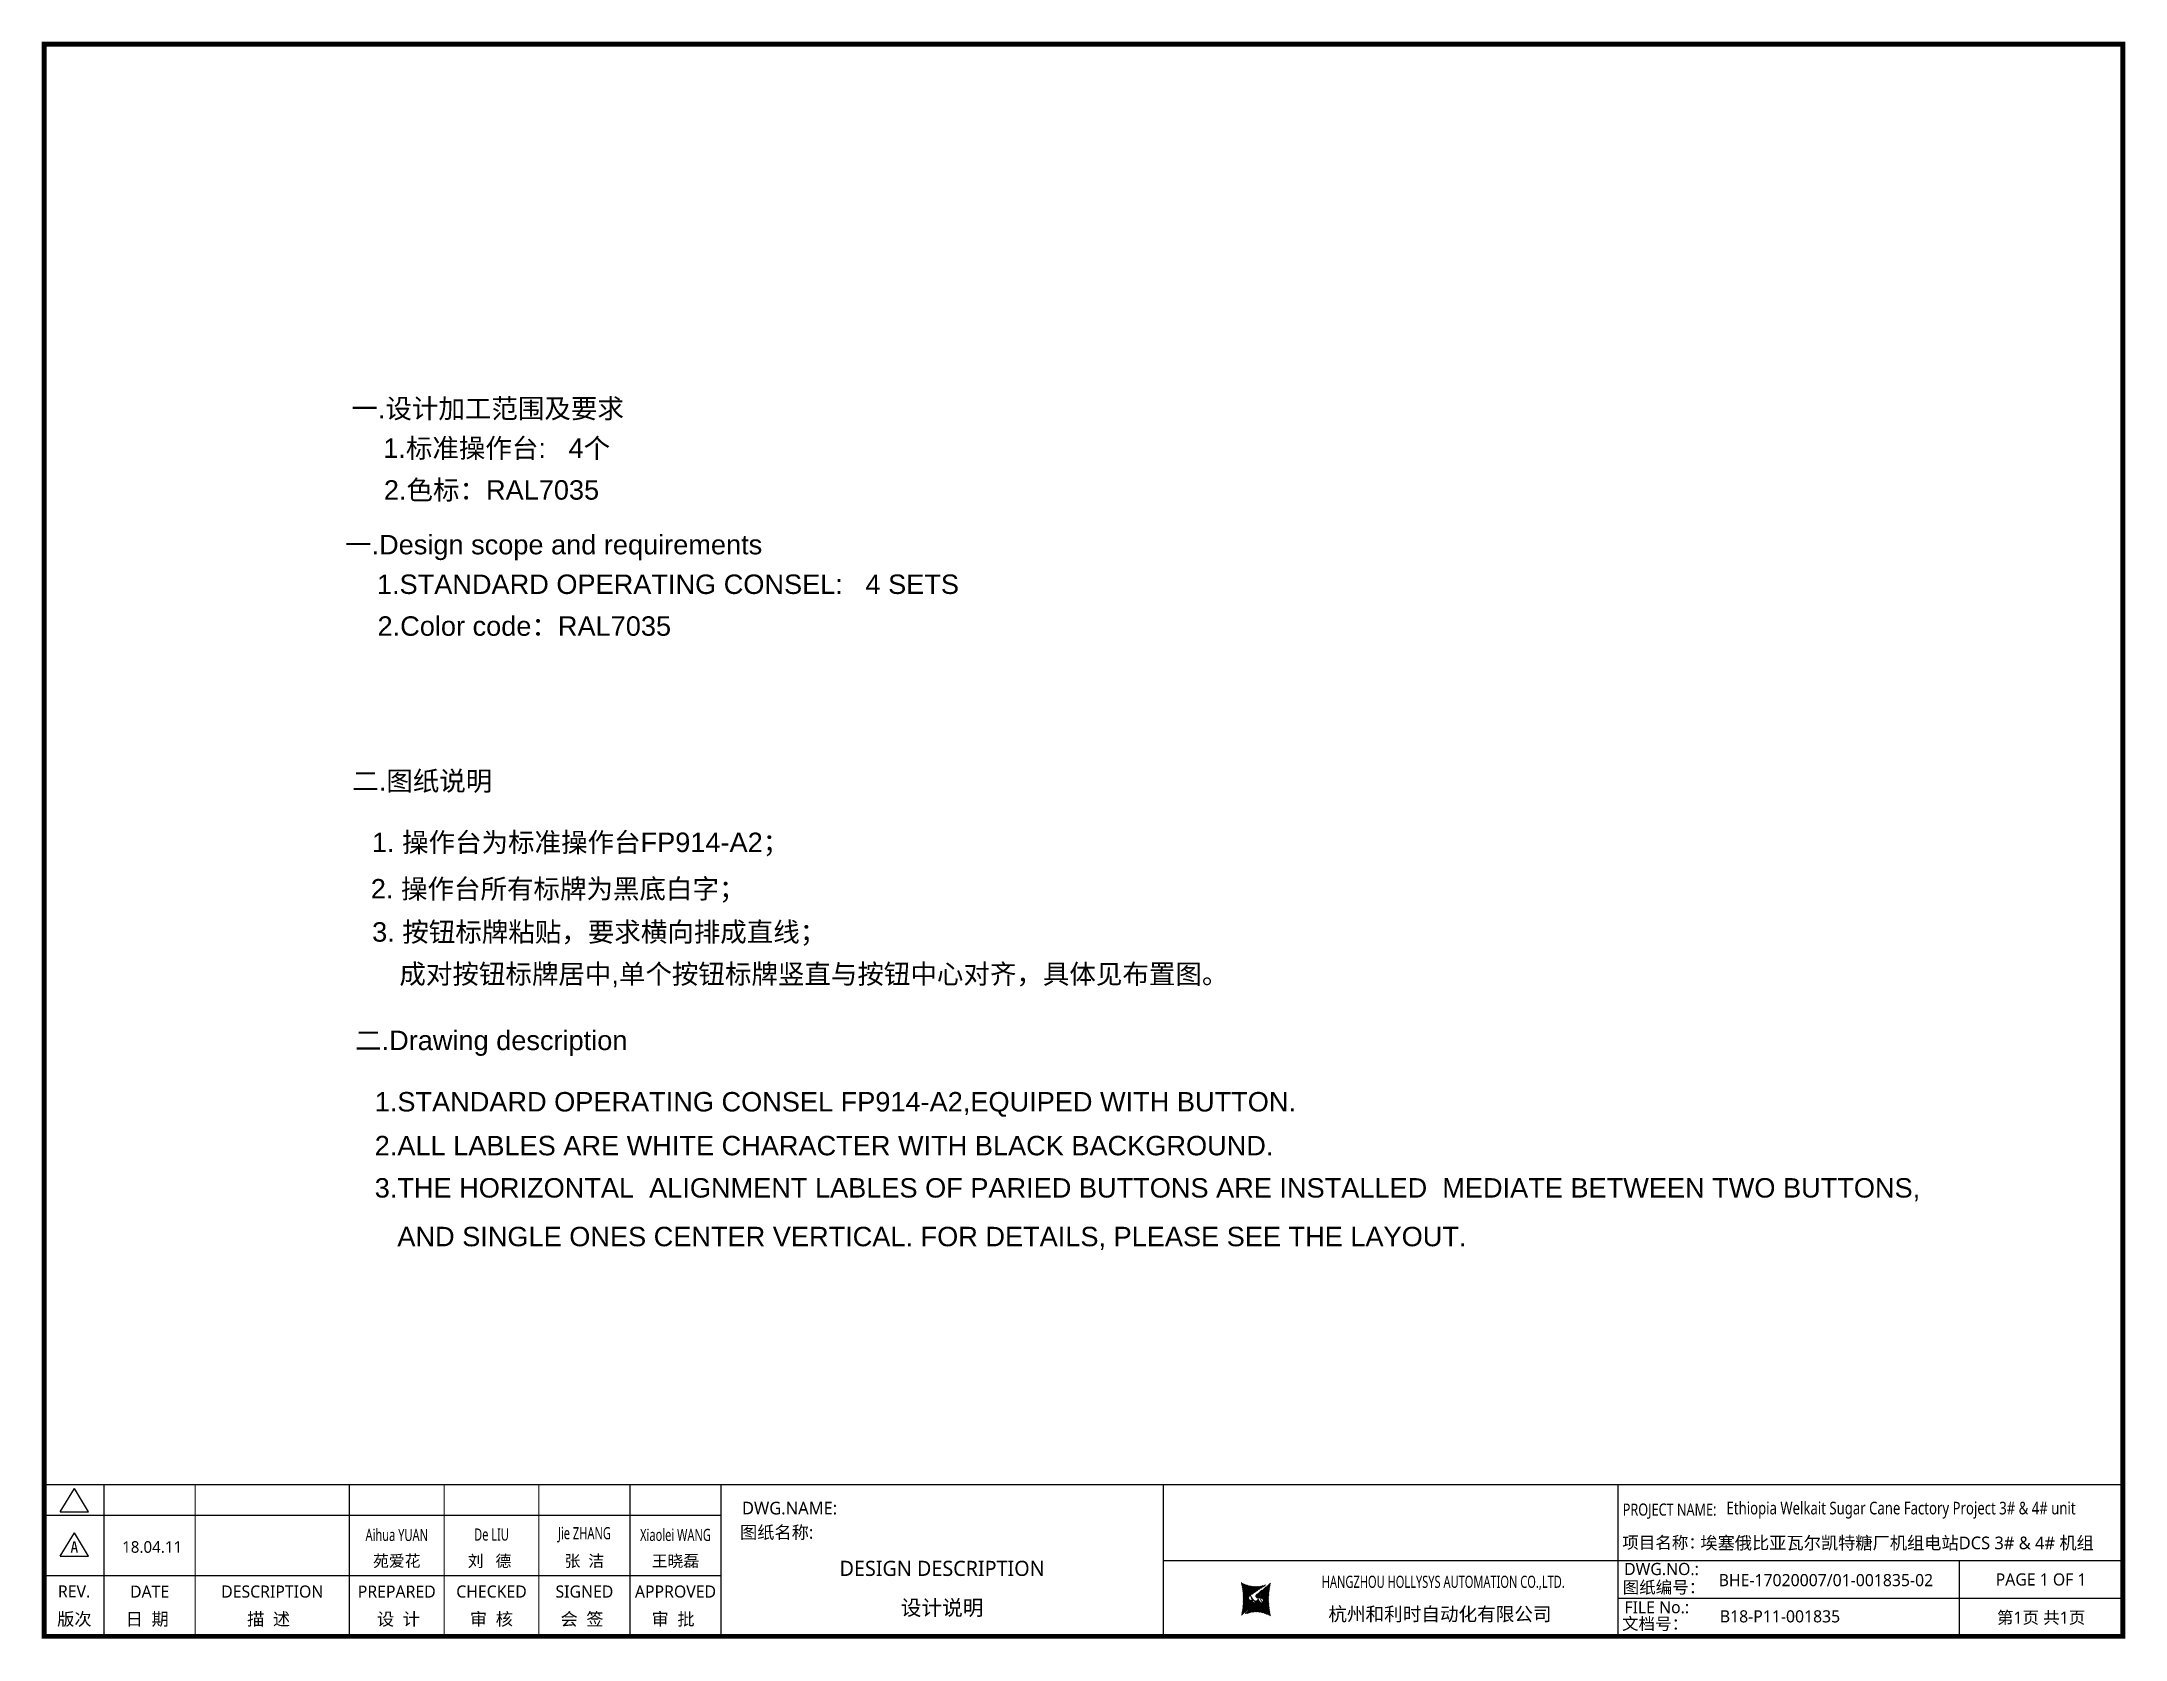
# Model space of a CAD drawing. Extents: x -29235853 to 12372, y -15815523 to 7212.
# Drawn here: x -6221 to -2095, y 4050 to 7212 of the extents above; entities that cross this region are included whole.
import ezdxf
from ezdxf.enums import TextEntityAlignment as Align
from ezdxf.lldxf.tags import DXFTag

# ---------------------------------------------------------------- set-up
doc = ezdxf.new("R2010")
doc.units = 0
doc.header["$LTSCALE"] = 10
doc.header["$MEASUREMENT"] = 0
doc.layers.get('0').update_dxf_attribs({"linetype": 'CONTINUOUS'})
for name, color, linetype in [('t', 1, 'CONTINUOUS'), ('操作台', 7, 'CONTINUOUS'), ('标准图框及表格', 7, 'CONTINUOUS')]:
    doc.layers.add(name, color=color, linetype=linetype)
doc.styles.add('HZ', font='arial.ttf')
doc.styles.get("Standard").update_dxf_attribs({"font": '', "width": 0.65})
doc.styles.add('微软雅黑', font='')
doc.styles.get('Standard').set_extended_font_data('SimSun')
doc.styles.get('微软雅黑').set_extended_font_data('Microsoft YaHei')
tags = doc.linetypes.add('CENTER', pattern=[0.6, 0.375, -0.075, 0.075, -0.075]).pattern_tags.tags
tags[10:11] = [DXFTag(74, 4), DXFTag(75, 0), DXFTag(340, '0'), DXFTag(46, 1.0), DXFTag(50, 0.0), DXFTag(44, 0.0), DXFTag(45, 0.0)]
tags[8:9] = [DXFTag(74, 4), DXFTag(75, 0), DXFTag(340, '0'), DXFTag(46, 1.0), DXFTag(50, 0.0), DXFTag(44, 0.0), DXFTag(45, 0.0)]
tags[6:7] = [DXFTag(74, 4), DXFTag(75, 0), DXFTag(340, '0'), DXFTag(46, 1.0), DXFTag(50, 0.0), DXFTag(44, 0.0), DXFTag(45, 0.0)]
tags[4:5] = [DXFTag(74, 4), DXFTag(75, 0), DXFTag(340, '0'), DXFTag(46, 1.0), DXFTag(50, 0.0), DXFTag(44, 0.0), DXFTag(45, 0.0)]
pattern_1 = [(45, (0, 0), (-0.736262898216564, 0.7362628982165641), [])]

msp = doc.modelspace()

# ---------------------------------------------------------------- texts
at = {"layer": '操作台', "linetype": 'Continuous', "lineweight": 5, "style": 'HZ'}
for s, p in [('一.设计加工范围及要求', (-5607.593438385322, 6466.722617409616)), ('1.标准操作台:   4个', (-5544.472316605348, 6388.313841576388)), ('2.色标：RAL7035', (-5543.258199385078, 6305.567851558)), ('一.Design scope and requirements', (-5620.094342140968, 6197.289603539322)), ('1.STANDARD OPERATING CONSEL:   4 SETS', (-5556.973220360989, 6118.880827706094)), ('2.Color code：RAL7035', (-5555.759103140721, 6036.134837687707)), ('二.图纸说明', (-5605.808293986411, 5729.491184353644)), ('1. 操作台为标准操作台FP914-A2；', (-5566.925319157734, 5607.999568154341)), ('2. 操作台所有标牌为黑底白字；', (-5569.074738524198, 5516.137529338503)), ('3. 按钮标牌粘贴，要求横向排成直线；', (-5566.536166301819, 5430.612402910173)), ('成对按钮标牌居中,单个按钮标牌竖直与按钮中心对齐，具体见布置图。  ', (-5512.511986525825, 5347.345839538862)), ('二.Drawing description', (-5600.224498401891, 5216.013323520213)), ('1.STANDARD OPERATING CONSEL FP914-A2,EQUIPED WITH BUTTON.', (-5561.34152357321, 5094.521707320911)), ('2.ALL LABLES ARE WHITE CHARACTER WITH BLACK BACKGROUND.', (-5561.34152357321, 5007.7120307622)), ('3.THE HORIZONTAL  ALIGNMENT LABLES OF PARIED BUTTONS ARE INSTALLED  MEDIATE BETWEEN TWO BUTTONS, ', (-5561.34152357321, 4924.074113632877)), ('   AND SINGLE ONES CENTER VERTICAL. FOR DETAILS, PLEASE SEE THE LAYOUT. ', (-5561.34152357321, 4827.714120546215))]:
    msp.add_text(s, height=38.46153848, dxfattribs=at).set_placement(p)

# ---------------------------------------------------------------- blocks, each defined once
blk = doc.blocks.new('图框-中英文.180408')
at = {"layer": '标准图框及表格'}
h = blk.add_hatch(dxfattribs=at)
h.set_pattern_fill('ANSI31', color=5, scale=8.329863809039892, style=0)
h.set_pattern_definition(pattern_1)
edge = h.paths.add_edge_path()
edge.add_arc((2399.257256036391, -2998.153851416566), 55.18534773488954, 238.1092081981581, 291.6531626184834)
edge.add_line((2419.619937407027, -3049.445018414634), (2388.525499730735, -3070.242821799802))
edge.add_arc((2238.907377712399, -3078.328790578547), 135.3602868968974, 346.3915348661821, 374.2500326978034)
edge.add_line((2370.467593623529, -3110.177132109857), (2397.50623789792, -3087.85242802291))
edge.add_line((2391.339199201146, -3080.281448750429), (2396.143986595598, -3080.898839897796))
edge.add_spline(control_points=[(2397.470018868538, -3087.887634953957), (2398.35948137939, -3087.023080631327), (2399.970992452319, -3085.456697735681), (2399.869182150054, -3081.252294174519), (2397.426500162081, -3081.012803431273), (2396.121921064187, -3080.884897048199)], knot_values=[0, 0, 0, 0, 6.844331067525468, 12.40042740766005, 18.76924275352248, 18.76924275352248, 18.76924275352248, 18.76924275352248], weights=[1, 1, 1, 1, 1, 1], degree=3, periodic=0)
edge.add_spline(control_points=[(2388.515363058686, -3070.265433304907), (2387.789374929038, -3070.86905758363), (2386.478198365832, -3071.959237952229), (2385.544096281083, -3073.38263759949), (2385.127199159644, -3074.017912079413)], knot_values=[0, 0, 0, 0, 5.253673658024614, 9.488438564008057, 9.488438564008057, 9.488438564008057, 9.488438564008057], weights=[1, 1, 1, 1, 1], degree=3, periodic=0)
edge.add_spline(control_points=[(2386.272665588534, -3072.281716856574), (2385.721471206634, -3072.905523096015), (2384.632427465753, -3074.386714445929), (2384.912828655535, -3077.72895088909), (2387.858851342782, -3079.895552619193), (2390.185443934519, -3080.145534927004), (2391.314573401905, -3080.266855002868)], knot_values=[10.66597461496156, 10.66597461496156, 10.66597461496156, 10.66597461496156, 18.97770399508879, 28.89455822145742, 41.119553648298, 52.64692538081317, 52.64692538081317, 52.64692538081317, 52.64692538081317], weights=[1, 1, 1, 1, 1, 1, 1], degree=3, periodic=0)
h = blk.add_hatch(dxfattribs=at)
h.set_pattern_fill('ANSI31', color=3, scale=8.329863809039892, style=0)
h.set_pattern_definition(pattern_1)
edge = h.paths.add_edge_path()
edge.add_line((2402.469732125144, -3075.776359090531), (2407.706041465404, -3076.440586092609))
edge.add_spline(control_points=[(2401.044493204623, -3068.769946203269), (2400.155030693568, -3069.634500525768), (2398.543519620813, -3071.200883421574), (2398.645329922932, -3075.40528698259), (2401.088011911052, -3075.644777725895), (2402.392591008975, -3075.772684108895)], knot_values=[0, 0, 0, 0, 6.844331067526932, 12.40042740766158, 18.76924275352342, 18.76924275352342, 18.76924275352342, 18.76924275352342], weights=[1, 1, 1, 1, 1, 1], degree=3, periodic=0)
edge.add_line((2428.046918449632, -3046.480449047325), (2401.008274175249, -3068.805153134272))
edge.add_spline(control_points=[(2412.625169549749, -3083.918607966574), (2413.015644598316, -3083.422785431954), (2413.86377905187, -3082.052674005965), (2413.601683417044, -3078.928630268005), (2410.655660730175, -3076.762028538062), (2408.329068138031, -3076.512046230251), (2407.199938671052, -3076.390726154226)], knot_values=[12.65408913243743, 12.65408913243743, 12.65408913243743, 12.65408913243743, 18.97770399508879, 28.89455822145742, 41.119553648298, 52.64692538081317, 52.64692538081317, 52.64692538081317, 52.64692538081317], weights=[1, 1, 1, 1, 1, 1, 1], degree=3, periodic=0)
edge.add_line((2411.626283690712, -3084.975693399283), (2412.781242849298, -3083.732051979769))
edge.add_line((2410.021343801694, -3086.399138189481), (2411.626283690712, -3084.975693399414))
edge.add_line((2378.894574665755, -3107.212562742519), (2409.989012342048, -3086.414759357351))
edge.add_arc((2399.257256036391, -3158.503729740543), 55.18534773488965, 58.10920819815809, 111.6531626184834)
edge.add_arc((2559.607134360383, -3078.328790578547), 135.360286896897, 166.3915348661823, 194.2500326978024)
at = {"color": 7}
for p, q in [((2215.642035047145, -2851.581424744189), (2215.642035047145, -3151.581424744189)), ((3115.642035047145, -2851.581424744189), (3115.642035047145, -3151.581424744189)), ((0, -2911.581424744189), (1340.158172602998, -2911.581424744189)), ((2215.642035047145, -3001.581424744189), (3115.642035047145, -3001.581424744189)), ((3115.642035047145, -3001.581424744189), (4115.642035047145, -3001.581424744189)), ((3791.785572043125, -3001.581424744189), (3791.785572043125, -3151.581424744189)), ((0, -3031.581424744189), (1340.158172602998, -3031.581424744189)), ((4115.642035047145, -3076.581424744189), (3115.642035047145, -3076.581424744189))]:
    blk.add_line(p, q, dxfattribs=at)
at = {"color": 7, "const_width": 3}
blk.add_lwpolyline([(4115.642035047145, -2851.581424744189), (0, -2851.581424744189)], dxfattribs=at)
at = {"layer": 't', "color": 7}
for p, q in [((31.94938321653171, -2904.992613363662), (59.89920926059131, -2859.122325316828)), ((87.8490353046218, -2904.992613363662), (59.89920926059131, -2859.122325316828)), ((31.94938321653171, -2904.992613363662), (87.8490353046218, -2904.992613363662)), ((31.94938321653171, -2992.977239491032), (59.89920926059131, -2947.106951444141)), ((87.8490353046218, -2992.977239491032), (59.89920926059131, -2947.106951444141)), ((31.94938321653171, -2992.977239491032), (87.8490353046218, -2992.977239491032))]:
    blk.add_line(p, q, dxfattribs=at)
at = {"layer": 't', "color": 7, "const_width": 9.61519705431492}
blk.add_lwpolyline([(4115.642035047145, -3151.581424744189), (4115.642035047145, 0), (0, 0), (0, -3151.581424744189)], close=True, dxfattribs=at)
at = {"layer": 't', "color": 7, "const_width": 2.40379926357873}
for points in [[(118.7653193609731, -2852.783324375967), (118.7653193609731, -3151.581424744189)], [(299.0502641293569, -2852.783324375967), (299.0502641293569, -3151.581424744189)], [(604.3883150879992, -2852.783324375967), (604.3883150879992, -3156.41304604568)], [(791.9882990770857, -2852.783324375967), (791.9882990770857, -3156.41304604568)], [(979.588283066143, -2852.783324375967), (979.588283066143, -3156.41304604568)], [(1159.873227834585, -2852.783324375967), (1159.873227834585, -3156.41304604568)], [(1340.158172602998, -2852.783324375967), (1340.158172602998, -3156.41304604568)]]:
    blk.add_lwpolyline(points, dxfattribs=at)
at = {"color": 7, "linetype": 'CENTER', "style": '微软雅黑'}
for s, height, p in [('项目名称：', 24, (3124.400708290763, -2978.08435632446)), ('图纸编号：', 24, (3125.2212882557, -3066.664538382978)), ('杭州和利时自动化有限公司', 27, (2542.549152440595, -3121.114498389041)), ('文档号：', 24, (3124.032392707933, -3138.728717091954))]:
    blk.add_text(s, height=height, dxfattribs=at).set_placement(p)
at = {"color": 7, "style": '微软雅黑', "flags": 8}
for tag, p, height in [('DWG.NAME:', (1381.636459220965, -2910.37952511241), 25), ('DWG.NO.:', (3128.186172261583, -3030.402470643486), 24), ('图纸编号', (3315.362718925957, -3052.404678158069), 24), ('FILENO.:', (3128.672545599984, -3106.104124450346), 24), ('文档号', (3317.726365529132, -3124.132485953713), 24)]:
    blk.add_attdef(tag, p, '', height=height, dxfattribs=at)
at = {"color": 7, "style": '微软雅黑', "width": 0.8, "flags": 8}
for tag, p, height in [('PROJECT_NAME', (3330.905957438157, -2910.329193483971), 25), ('PROJECTNAME:', (3125.480185663539, -2912.807924402037), 24)]:
    blk.add_attdef(tag, p, '', height=height, dxfattribs=at)
at = {"color": 7, "flags": 8}
blk.add_attdef('A', text='', height=23, dxfattribs=at).set_placement((59.89920926059131, -2974.881554149018), align=Align.MIDDLE)
at = {"color": 7, "style": '微软雅黑', "flags": 8}
for tag, height, p in [('设计时间', 23, (213.8658221408186, -2974.881554149018)), ('刘仁', 23, (698.1883070825425, -3002.188376027443)), ('王姝芬', 23, (885.7882910716289, -3002.188376027443)), ('侯方', 23, (1069.730755450379, -3002.188376027443)), ('李丹丹', 23, (1250.015700218792, -3002.188376027443)), ('#10STATIONONTROLCABINETCOVER', 30, (1777.900103825072, -3017.182374560078)), ('REV.', 24, (59.38265968048654, -3063.048954873535)), ('DATE', 24, (208.907791745165, -3063.048954873535)), ('DESCRIPTION', 24, (451.7192896086781, -3063.048954873535)), ('PREPARED', 24, (698.1883070825425, -3063.048954873535)), ('CHECKED', 24, (885.7882910716144, -3063.048954873535)), ('SIGNED', 24, (1069.730755450364, -3063.048954873535)), ('APPROVED', 24, (1250.015700218792, -3063.048954873535)), ('PAGEXOFX', 24, (3953.713803545135, -3039.081424744189)), ('图纸名称', 30, (1777.900103825072, -3094.695064044037)), ('第几页共几页', 24, (3953.713803545135, -3114.081424744189))]:
    blk.add_attdef(tag, text='', height=height, dxfattribs=at).set_placement(p, align=Align.MIDDLE)
at = {"color": 7, "style": '微软雅黑', "width": 0.7, "flags": 8}
for tag, p in [('RENLIU', (698.1883070825425, -2950.380597809435)), ('SHUFENWANG', (885.7882910716289, -2950.380597809435)), ('FANGHOU', (1069.730755450379, -2950.380597809435)), ('DANDANLI', (1250.015700218792, -2950.380597809435)), ('HANGZHOUHOLLYSYSAUTOMATIONCO.,LTD.', (2770.082304289484, -3045.714803244191))]:
    blk.add_attdef(tag, text='', height=24, dxfattribs=at).set_placement(p, align=Align.MIDDLE)
at = {"color": 7, "style": '微软雅黑', "flags": 8}
for tag, p in [('图纸名称:', (1377.81237181677, -2965.923337057193)), ('项目名称', (3279.060043926354, -2986.764379690278))]:
    blk.add_attdef(tag, text='', height=25, dxfattribs=at).set_placement(p, align=Align.BOTTOM_LEFT)
at = {"layer": 't', "color": 7, "style": '微软雅黑'}
for s, p in [('版次', (59.89920926059131, -3117.600441270843)), ('日  期', (204.1999693705875, -3117.600441270843)), ('描  述', (444.4895954714448, -3117.600441270843)), ('设  计', (701.4970341851513, -3117.600441270843)), ('审  核', (885.5947788425256, -3117.600441270843)), ('会  签', (1065.022933075787, -3117.600441270843)), ('审  批', (1245.3078778442, -3117.600441270843))]:
    blk.add_text(s, height=25, dxfattribs=at).set_placement(p, align=Align.MIDDLE_CENTER)
at = {"layer": '标准图框及表格', "color": 5, "style": 'HZ'}
for s, p in [('pgqh', (2373.884875617339, -3059.677228196226)), ('hollilas', (2374.051901626051, -3085.968484618272))]:
    blk.add_text(s, height=5.205656721233694, dxfattribs=at).set_placement(p)
at = {"layer": '标准图框及表格', "color": 3, "style": 'HZ'}
for s, height, p in [('auto', 8.676094535389492, (2400.907127263781, -3074.200036411981)), ('hollysys', 4.338047267694746, (2402.5381050141, -3099.731461394062))]:
    blk.add_text(s, height=height, dxfattribs=at).set_placement(p)

# ---------------------------------------------------------------- block references
at = {"color": 1, "lineweight": -2}
ref = msp.add_blockref('图框-中英文.180408', (-6215.934059007184, 7207.275068507562), dxfattribs=at)
ref.add_attrib('第几页共几页', '第1页 共1页', dxfattribs={"color": 7, "height": 24, "style": '微软雅黑'}).set_placement((-2262.220255462049, 4093.193643763373), align=Align.MIDDLE)
ref.add_attrib('图纸编号', 'BHE-17020007/01-001835-02', (-2900.571340081227, 4154.870390349492), dxfattribs={"color": 7, "height": 24, "style": '微软雅黑'})
ref.add_attrib('文档号', 'B18-P11-001835 ', (-2898.207693478053, 4083.142582553849), dxfattribs={"color": 7, "height": 24, "style": '微软雅黑'})
ref.add_attrib('图纸名称', '设计说明', dxfattribs={"color": 7, "height": 30, "style": '微软雅黑'}).set_placement((-4438.033955182113, 4112.580004463524), align=Align.MIDDLE)
ref.add_attrib('刘仁', '苑爱花', dxfattribs={"color": 7, "height": 23, "style": '微软雅黑'}).set_placement((-5517.745751924642, 4205.086692480118), align=Align.MIDDLE)
ref.add_attrib('王姝芬', '刘   德 ', dxfattribs={"color": 7, "height": 23, "style": '微软雅黑'}).set_placement((-5330.145767935555, 4205.086692480118), align=Align.MIDDLE)
ref.add_attrib('侯方', '张  洁', dxfattribs={"color": 7, "height": 23, "style": '微软雅黑'}).set_placement((-5146.203303556806, 4205.086692480118), align=Align.MIDDLE)
ref.add_attrib('李丹丹', '王晓磊', dxfattribs={"color": 7, "height": 23, "style": '微软雅黑'}).set_placement((-4965.918358788393, 4205.086692480118), align=Align.MIDDLE)
ref.add_attrib('设计时间', '18.04.11', dxfattribs={"color": 7, "height": 23, "style": '微软雅黑'}).set_placement((-6002.068236866366, 4232.393514358543), align=Align.MIDDLE)
ref.add_attrib('A', 'A', dxfattribs={"color": 7, "height": 23}).set_placement((-6156.034849746593, 4232.393514358543), align=Align.MIDDLE)
ref.add_attrib('REV.', 'REV.', dxfattribs={"color": 7, "height": 24, "style": '微软雅黑'}).set_placement((-6156.551399326698, 4144.226113634027), align=Align.MIDDLE)
ref.add_attrib('DATE', 'DATE', dxfattribs={"color": 7, "height": 24, "style": '微软雅黑'}).set_placement((-6007.026267262019, 4144.226113634027), align=Align.MIDDLE)
ref.add_attrib('DESCRIPTION', 'DESCRIPTION', dxfattribs={"color": 7, "height": 24, "style": '微软雅黑'}).set_placement((-5764.214769398506, 4144.226113634027), align=Align.MIDDLE)
ref.add_attrib('PREPARED', 'PREPARED', dxfattribs={"color": 7, "height": 24, "style": '微软雅黑'}).set_placement((-5517.745751924642, 4144.226113634027), align=Align.MIDDLE)
ref.add_attrib('CHECKED', 'CHECKED', dxfattribs={"color": 7, "height": 24, "style": '微软雅黑'}).set_placement((-5330.14576793557, 4144.226113634027), align=Align.MIDDLE)
ref.add_attrib('SIGNED', 'SIGNED', dxfattribs={"color": 7, "height": 24, "style": '微软雅黑'}).set_placement((-5146.20330355682, 4144.226113634027), align=Align.MIDDLE)
ref.add_attrib('APPROVED', 'APPROVED', dxfattribs={"color": 7, "height": 24, "style": '微软雅黑'}).set_placement((-4965.918358788393, 4144.226113634027), align=Align.MIDDLE)
ref.add_attrib('RENLIU', 'Aihua YUAN', dxfattribs={"color": 7, "height": 24, "style": '微软雅黑', "width": 0.6999999999999998}).set_placement((-5517.745751924642, 4256.894470698126), align=Align.MIDDLE)
ref.add_attrib('SHUFENWANG', 'De LIU', dxfattribs={"color": 7, "height": 24, "style": '微软雅黑', "width": 0.6999999999999998}).set_placement((-5330.145767935555, 4256.894470698126), align=Align.MIDDLE)
ref.add_attrib('FANGHOU', 'Jie ZHANG', dxfattribs={"color": 7, "height": 24, "style": '微软雅黑', "width": 0.6999999999999998}).set_placement((-5146.203303556806, 4256.894470698126), align=Align.MIDDLE)
ref.add_attrib('DANDANLI', 'Xiaolei WANG', dxfattribs={"color": 7, "height": 24, "style": '微软雅黑', "width": 0.6999999999999998}).set_placement((-4965.918358788393, 4256.894470698126), align=Align.MIDDLE)
ref.add_attrib('DWG.NAME:', 'DWG.NAME:', (-4834.29759978622, 4296.895543395151), dxfattribs={"color": 7, "height": 25, "style": '微软雅黑'})
ref.add_attrib('#10STATIONONTROLCABINETCOVER', 'DESIGN DESCRIPTION', dxfattribs={"color": 7, "height": 30, "style": '微软雅黑'}).set_placement((-4438.033955182113, 4190.092693947484), align=Align.MIDDLE)
ref.add_attrib('图纸名称:', '图纸名称:', dxfattribs={"color": 7, "height": 25, "style": '微软雅黑'}).set_placement((-4838.121687190414, 4241.351731450369), align=Align.BOTTOM_LEFT)
ref.add_attrib('HANGZHOUHOLLYSYSAUTOMATIONCO.,LTD.', 'HANGZHOU HOLLYSYS AUTOMATION CO.,LTD.', dxfattribs={"color": 7, "height": 24, "style": '微软雅黑', "width": 0.6999999999999998}).set_placement((-3445.8517547177, 4161.560265263371), align=Align.MIDDLE)
ref.add_attrib('项目名称', '埃塞俄比亚瓦尔凯特糖厂机组电站DCS 3# & 4# 机组', dxfattribs={"color": 7, "height": 25, "style": '微软雅黑'}).set_placement((-2936.87401508083, 4220.510688817284), align=Align.BOTTOM_LEFT)
ref.add_attrib('PROJECT_NAME', 'Ethiopia Welkait Sugar Cane Factory Project 3# & 4# unit ', (-2885.028101569027, 4296.945875023591), dxfattribs={"color": 7, "height": 25, "style": '微软雅黑', "width": 0.8})
ref.add_attrib('PAGEXOFX', 'PAGE 1 OF 1', dxfattribs={"color": 7, "height": 24, "style": '微软雅黑'}).set_placement((-2262.220255462049, 4168.193643763373), align=Align.MIDDLE)
ref.add_attrib('DWG.NO.:', 'DWG.NO.:', (-3087.747886745601, 4176.872597864076), dxfattribs={"color": 7, "height": 24, "style": '微软雅黑'})
ref.add_attrib('FILENO.:', 'FILE No.:', (-3087.2615134072, 4101.170944057216), dxfattribs={"color": 7, "height": 24, "style": '微软雅黑'})
ref.add_attrib('PROJECTNAME:', 'PROJECT NAME:', (-3090.453873343646, 4294.467144105524), dxfattribs={"color": 7, "height": 24, "style": '微软雅黑', "width": 0.8000000000000002})

msp.set_redraw_order([(e.dxf.handle, doc.entitydb.next_handle()) for e in msp.query("TEXT MTEXT ATTDEF DIMENSION ARC_DIMENSION")])  # texts and dimensions are drawn at this point

doc.saveas('drawing.dxf')
